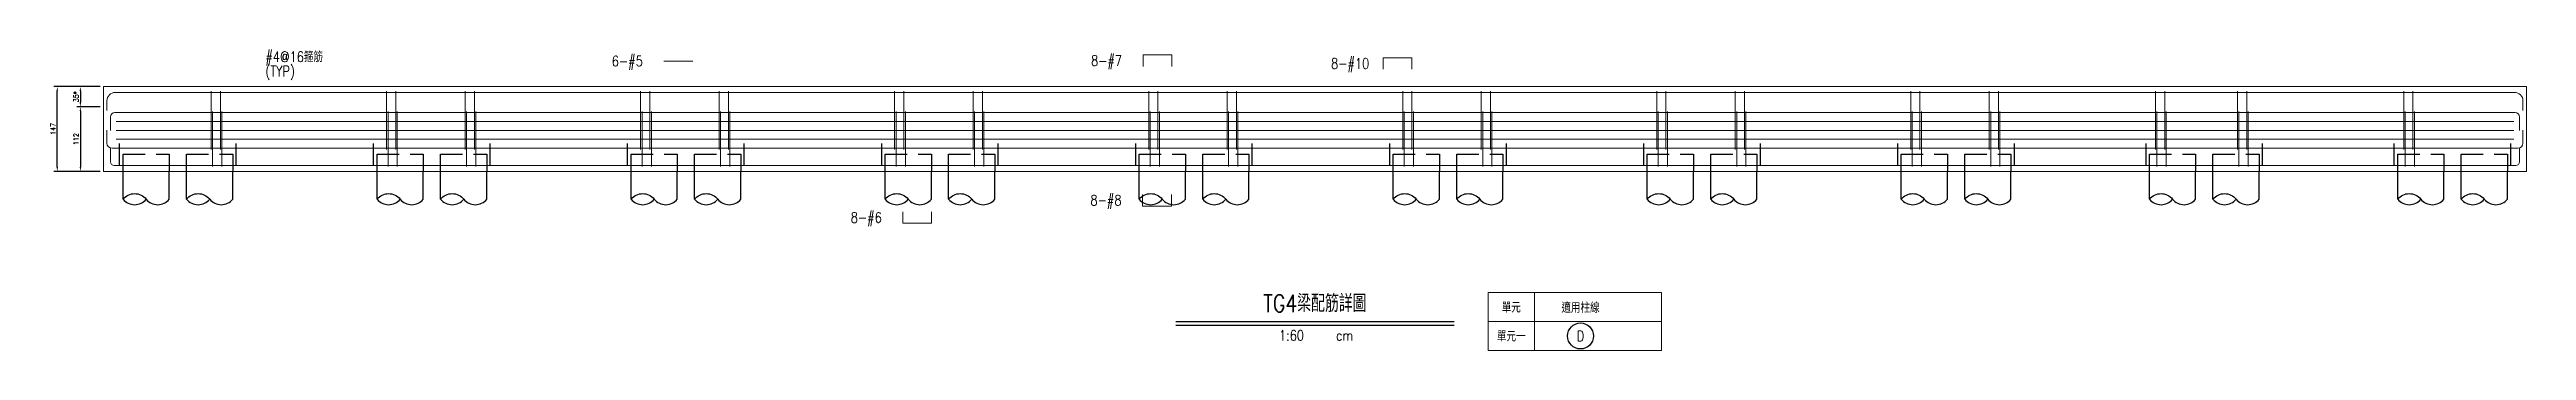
# Model space of a CAD drawing. Extents: x -4754 to 4976, y -19960 to 3841.
# Drawn here: x -359 to 3932, y -2901 to -2381 of the extents above; entities that cross this region are included whole.
import ezdxf
from ezdxf.enums import TextEntityAlignment as Align

# ---------------------------------------------------------------- set-up
doc = ezdxf.new("R2010")
doc.units = 0
doc.header["$LTSCALE"] = 3
doc.linetypes.add('DASHED', pattern=[19.05, 12.7, -6.35])
doc.layers.get('0').update_dxf_attribs({"linetype": 'CONTINUOUS'})
doc.layers.add('HB_0', color=7, linetype='CONTINUOUS', transparency=0.5)
for name, color, linetype in [('HB_DIM', 1, 'CONTINUOUS'), ('HB_SYMBOLS', 7, 'CONTINUOUS'), ('HB_TXT_CTEXT', 2, 'CONTINUOUS'), ('鋼筋', 3, 'CONTINUOUS')]:
    doc.layers.add(name, color=color, linetype=linetype)
doc.styles.get("Standard").update_dxf_attribs({"font": 'ROMANS.shx', "width": 0.8, "bigfont": 'chineset.shx'})
doc.dimstyles.new('30', dxfattribs={"dimscale": 3, "dimtxt": 3, "dimasz": 2.5, "dimexe": 2, "dimexo": 2, "dimgap": 1, "dimtad": 1, "dimdsep": 46, "dimtxsty": 'Standard', "dimcen": 0, "dimclrd": 256, "dimclre": 256, "dimclrt": 2, "dimadec": 0, "dimazin": 0, "dimtfac": 1, "dimtix": 1, "dimtmove": 2, "dimatfit": 3, "dimfxl": 1, "dimtolj": 1, "dimtzin": 0, "dimarcsym": 0})

msp = doc.modelspace()

# ---------------------------------------------------------------- texts
at = {"layer": 'HB_TXT_CTEXT', "linetype": 'Continuous', "width": 0.8}
for s, p in [('#4@16箍筋', (15.033, -2393.148, 35.225)), (' 6-#5', (605.173, -2400.649, 50)), (' 8-#7', (1435.327, -2399.802, -50)), (' 8-#10', (1851.073, -2404.802, -38)), ('(TYP)', (15.033, -2418.148, 35.225)), (' 8-#6', (1019.147, -2671.496, -50)), (' 8-#8', (1434.351, -2641.496, -50))]:
    msp.add_text(s, height=18, dxfattribs=at).set_placement(p, align=Align.MIDDLE_LEFT)
for s, p in [('單元', (2173.073, -2826.496)), ('適用柱線', (2293.073, -2826.496)), ('單元一', (2173.073, -2876.496))]:
    msp.add_text(s, height=18, dxfattribs=at).set_placement(p, align=Align.MIDDLE)

# ---------------------------------------------------------------- blocks, each defined once
blk = doc.blocks.new('pile_racked_Longitude')
at = {"color": 252, "linetype": 'DASHED'}
for p, q in [((-101, 10), (-101, 50)), ((101, 10), (101, 50))]:
    blk.add_line(p, q, dxfattribs=at)
at = {"linetype": 'Continuous'}
for p, q in [((15, -48.1), (15, 0)), ((95, -48.1), (95, 0)), ((-95, -48.1), (-95, 0)), ((-15, -48.1), (-15, 0))]:
    blk.add_line(p, q, dxfattribs=at)
at = {"color": 252, "linetype": 'DASHED'}
for points in [[(-95, 0), (-95, 30), (-15, 30), (-15, 0)], [(15, 0), (15, 30), (95, 30), (95, 0)]]:
    blk.add_lwpolyline(points, dxfattribs=at)
at = {"linetype": 'Continuous'}
for points in [[(-95, -48.1, -0.48), (-55, -48.1, 0.48), (-15, -48.1, 0.48)], [(15, -48.1, -0.48), (55, -48.1, 0.48), (95, -48.1, 0.48)], [(-95, -48.1, 0.48), (-55, -48.1, 0.48)], [(15, -48.1, 0.48), (55, -48.1, 0.48)]]:
    blk.add_lwpolyline(points, format="xyb", dxfattribs=at)
blk = doc.blocks.new('*D131')
at = {"layer": 'HB_DIM', "linetype": 'Continuous', "lineweight": -2}
for p, q in [((-271.4, -2444.8), (-311.4, -2444.8)), ((-271.4, -2479.8), (-311.4, -2479.8)), ((-305.4, -2452.3), (-305.4, -2472.3))]:
    blk.add_line(p, q, dxfattribs=at)
at = {"layer": 'HB_DIM'}
for points in [[(-304.2, -2452.3), (-306.7, -2452.3), (-305.4, -2444.8)], [(-306.7, -2472.3), (-304.2, -2472.3), (-305.4, -2479.8)]]:
    blk.add_solid(points, dxfattribs=at)
at = {"layer": 'HB_DIM', "color": 2, "linetype": 'Continuous', "insert": (-312.9, -2462.3), "char_height": 9, "attachment_point": 5, "rotation": 90}
blk.add_mtext('\\A1;35*', dxfattribs=at)
blk = doc.blocks.new('*D132')
at = {"layer": 'HB_DIM', "linetype": 'Continuous', "lineweight": -2}
for p, q in [((-271.4, -2479.8), (-311.4, -2479.8)), ((-305.4, -2487.3), (-305.4, -2584)), ((-271.4, -2591.5), (-311.4, -2591.5))]:
    blk.add_line(p, q, dxfattribs=at)
at = {"layer": 'HB_DIM'}
for points in [[(-304.2, -2487.3), (-306.7, -2487.3), (-305.4, -2479.8)], [(-306.7, -2584), (-304.2, -2584), (-305.4, -2591.5)]]:
    blk.add_solid(points, dxfattribs=at)
at = {"layer": 'HB_DIM', "color": 2, "linetype": 'Continuous', "insert": (-312.9, -2535.6), "char_height": 9, "attachment_point": 5, "rotation": 90}
blk.add_mtext('\\A1;112', dxfattribs=at)
blk = doc.blocks.new('*D164')
at = {"layer": 'HB_DIM', "linetype": 'Continuous', "lineweight": -2}
for p, q in [((-281.4, -2444.8), (-351.4, -2444.8)), ((-345.4, -2584), (-345.4, -2452.3)), ((-281.4, -2591.5), (-351.4, -2591.5))]:
    blk.add_line(p, q, dxfattribs=at)
at = {"layer": 'HB_DIM'}
for points in [[(-344.2, -2452.3), (-346.7, -2452.3), (-345.4, -2444.8)], [(-346.7, -2584), (-344.2, -2584), (-345.4, -2591.5)]]:
    blk.add_solid(points, dxfattribs=at)
at = {"layer": 'HB_DIM', "color": 2, "linetype": 'Continuous', "insert": (-352.9, -2518.1), "char_height": 9, "attachment_point": 5, "rotation": 90}
blk.add_mtext('\\A1;147', dxfattribs=at)
blk = doc.blocks.new('title_beam')
at = {"color": 3, "linetype": 'Continuous'}
blk.add_line((-241.2, 0), (241.2, 0), dxfattribs=at)
at = {"color": 1, "linetype": 'Continuous'}
blk.add_line((-241.2, -6), (241.2, -6), dxfattribs=at)
at = {"color": 3, "linetype": 'Continuous', "width": 0.8}
blk.add_attdef('TITLE', text='', height=30, dxfattribs=at).set_placement((0, 33), align=Align.MIDDLE)
at = {"linetype": 'Continuous', "width": 0.8}
blk.add_attdef('SCALE', text='', height=18, dxfattribs=at).set_placement((-40.6, -24), align=Align.MIDDLE)
blk.add_attdef('CM', (36.5, -33), '', height=18, dxfattribs=at)
blk = doc.blocks.new('line_tag')
at = {"layer": 'HB_SYMBOLS', "color": 4, "linetype": 'Continuous'}
blk.add_circle((0, 0), 22.5, dxfattribs=at)
at = {"color": 4, "linetype": 'Continuous', "width": 0.8}
blk.add_attdef('A', text='', height=18, dxfattribs=at).set_placement((0, 0), align=Align.MIDDLE)

# ---------------------------------------------------------------- dimensions: what is measured, and where the dimension line sits
at = {"layer": 'HB_DIM', "linetype": 'Continuous'}
for base, p1, p2, picture, middle in [((-345.427, -2444.802), (-275.427, -2591.496), (-275.427, -2444.802), '*D164', (-352.927, -2518.149)), ((-305.427, -2591.496), (-265.427, -2479.802), (-265.427, -2591.496), '*D132', (-312.927, -2535.649))]:
    dim = msp.add_linear_dim(base=base, p1=p1, p2=p2, angle=90, dimstyle='30', override={"dimtad": 4, "dimdec": 0, "dimpost": '<>'}, dxfattribs=at)
    dim.commit()
    dim.dimension.update_dxf_attribs({"geometry": picture, "text_midpoint": middle})
dim = msp.add_linear_dim(base=(-305.427, -2479.802), p1=(-265.427, -2444.802), p2=(-265.427, -2479.802), angle=90, text='<>*', dimstyle='30', override={"dimtad": 4, "dimdec": 0, "dimpost": '<>'}, dxfattribs=at)
dim.commit()
dim.dimension.update_dxf_attribs({"geometry": '*D131', "text_midpoint": (-312.927, -2462.302)})

# ---------------------------------------------------------------- linework, layer by layer
at = {"layer": 'HB_0', "lineweight": 5}
msp.add_lwpolyline([(-265.427, -2591.496), (-265.427, -2444.802), (3931.573, -2444.802), (3931.573, -2591.496), (-265.427, -2591.496)], dxfattribs=at)
at = {"layer": 'HB_DIM', "color": 1, "linetype": 'Continuous'}
for points in [[(-62.967, -2453.148, 0, 1.25, 0), (-52.967, -2443.148, 0, 0, 0), (-2.967, -2393.148, 0, 0, 0), (15.033, -2393.148, 0, 0, 0)], [(-60.427, -2488.648, 0, 1.25, 0), (-52.734, -2475.863, 0, 0, 0), (-2.967, -2393.148, 0, 0, 0), (15.033, -2393.148, 0, 0, 0)], [(587.173, -2520.649, 0, 1.25, 0), (587.173, -2505.649, 0, 0, 0), (587.173, -2400.649, 0, 0, 0), (605.173, -2400.649, 0, 0, 0)], [(587.173, -2536.073, 0, 1.25, 0), (587.173, -2521.073, 0, 0, 0), (587.173, -2400.649, 0, 0, 0), (605.173, -2400.649, 0, 0, 0)], [(587.173, -2505.225, 0, 1.25, 0), (587.173, -2490.225, 0, 0, 0), (587.173, -2400.649, 0, 0, 0), (605.173, -2400.649, 0, 0, 0)], [(1417.327, -2489.802, 0, 1.25, 0), (1417.327, -2474.802, 0, 0, 0), (1417.327, -2399.802, 0, 0, 0), (1435.327, -2399.802, 0, 0, 0)], [(1833.073, -2454.802, 0, 1.25, 0), (1833.073, -2439.802, 0, 0, 0), (1833.073, -2404.802, 0, 0, 0), (1851.073, -2404.802, 0, 0, 0)], [(1416.351, -2551.496, 0, 1.25, 0), (1416.351, -2566.496, 0, 0, 0), (1416.351, -2641.496, 0, 0, 0), (1434.351, -2641.496, 0, 0, 0)], [(1001.147, -2581.496, 0, 1.25, 0), (1001.147, -2596.496, 0, 0, 0), (1001.147, -2671.496, 0, 0, 0), (1019.147, -2671.496, 0, 0, 0)]]:
    msp.add_lwpolyline(points, format="xyseb", dxfattribs=at)
at = {"layer": 'HB_TXT_CTEXT', "lineweight": 5}
msp.add_line((705.173, -2400.649, 50), (755.173, -2400.649, 50), dxfattribs=at)
at = {"layer": 'HB_TXT_CTEXT', "color": 4, "lineweight": 5, "true_color": 0x00ffff}
for p, q in [((2213.073, -2801.496), (2213.073, -2901.496)), ((2133.073, -2851.496), (2433.073, -2851.496))]:
    msp.add_line(p, q, dxfattribs=at)
msp.add_lwpolyline([(2133.073, -2801.496), (2133.073, -2901.496), (2433.073, -2901.496), (2433.073, -2801.496), (2133.073, -2801.496)], dxfattribs=at)
at = {"layer": 'HB_TXT_CTEXT', "lineweight": 5}
for points in [[(1535.327, -2409.802, -50), (1535.327, -2389.802, -50), (1585.327, -2389.802, -50), (1585.327, -2409.802, -50)], [(1951.073, -2414.802, -38), (1951.073, -2394.802, -38), (2001.073, -2394.802, -38), (2001.073, -2414.802, -38)], [(1534.351, -2631.496, -50), (1534.351, -2651.496, -50), (1584.351, -2651.496, -50), (1584.351, -2631.496, -50)], [(1119.147, -2661.496, -50), (1119.147, -2681.496, -50), (1169.147, -2681.496, -50), (1169.147, -2661.496, -50)]]:
    msp.add_polyline3d(points, dxfattribs=at)
at = {"layer": '鋼筋', "lineweight": 5}
for p, q in [((-259.427, -2486.412, -38), (-259.427, -2469.292, -38)), ((-259.427, -2486.412, -27.143), (-259.427, -2469.292, -27.143)), ((-259.427, -2486.412, -16.286), (-259.427, -2469.292, -16.286)), ((-259.427, -2486.412, -5.429), (-259.427, -2469.292, -5.429)), ((-259.427, -2486.412, 5.429), (-259.427, -2469.292, 5.429)), ((-259.427, -2486.412, 16.286), (-259.427, -2469.292, 16.286)), ((-259.427, -2486.412, 27.143), (-259.427, -2469.292, 27.143)), ((-259.427, -2486.412, 38), (-259.427, -2469.292, 38)), ((-244.937, -2454.802, -38), (3911.083, -2454.802, -38)), ((-244.937, -2454.802, -27.143), (3911.083, -2454.802, -27.143)), ((-244.937, -2454.802, -16.286), (3911.083, -2454.802, -16.286)), ((-244.937, -2454.802, -5.429), (3911.083, -2454.802, -5.429)), ((-244.937, -2454.802, 5.429), (3911.083, -2454.802, 5.429)), ((-244.937, -2454.802, 16.286), (3911.083, -2454.802, 16.286)), ((-244.937, -2454.802, 27.143), (3911.083, -2454.802, 27.143)), ((-244.937, -2454.802, 38), (3911.083, -2454.802, 38)), ((-78.967, -2463.352, 33.895), (-78.967, -2455.732, 33.895)), ((-78.967, -2455.732, 40.245), (-78.967, -2550.566, 40.245)), ((-78.967, -2550.566, -40.245), (-78.967, -2455.732, -40.245)), ((-78.967, -2455.732, -33.895), (-78.967, -2463.352, -33.895)), ((-62.967, -2463.352, 33.895), (-62.967, -2455.732, 33.895)), ((-62.967, -2455.732, 40.245), (-62.967, -2550.566, 40.245)), ((-62.967, -2550.566, -40.245), (-62.967, -2455.732, -40.245)), ((-62.967, -2455.732, -33.895), (-62.967, -2463.352, -33.895)), ((225.033, -2463.352, 33.895), (225.033, -2455.732, 33.895)), ((225.033, -2455.732, 40.245), (225.033, -2550.566, 40.245)), ((225.033, -2550.566, -40.245), (225.033, -2455.732, -40.245)), ((225.033, -2455.732, -33.895), (225.033, -2463.352, -33.895)), ((241.033, -2463.352, 33.895), (241.033, -2455.732, 33.895)), ((241.033, -2455.732, 40.245), (241.033, -2550.566, 40.245)), ((241.033, -2550.566, -40.245), (241.033, -2455.732, -40.245)), ((241.033, -2455.732, -33.895), (241.033, -2463.352, -33.895)), ((361.033, -2463.352, 33.895), (361.033, -2455.732, 33.895)), ((361.033, -2455.732, 40.245), (361.033, -2550.566, 40.245)), ((361.033, -2550.566, -40.245), (361.033, -2455.732, -40.245)), ((361.033, -2455.732, -33.895), (361.033, -2463.352, -33.895)), ((377.033, -2463.352, 33.895), (377.033, -2455.732, 33.895)), ((377.033, -2455.732, 40.245), (377.033, -2550.566, 40.245)), ((377.033, -2550.566, -40.245), (377.033, -2455.732, -40.245)), ((377.033, -2455.732, -33.895), (377.033, -2463.352, -33.895)), ((665.033, -2463.352, 33.895), (665.033, -2455.732, 33.895)), ((665.033, -2455.732, 40.245), (665.033, -2550.566, 40.245)), ((665.033, -2550.566, -40.245), (665.033, -2455.732, -40.245)), ((665.033, -2455.732, -33.895), (665.033, -2463.352, -33.895)), ((681.033, -2463.352, 33.895), (681.033, -2455.732, 33.895)), ((681.033, -2455.732, 40.245), (681.033, -2550.566, 40.245)), ((681.033, -2550.566, -40.245), (681.033, -2455.732, -40.245)), ((681.033, -2455.732, -33.895), (681.033, -2463.352, -33.895)), ((801.033, -2463.352, 33.895), (801.033, -2455.732, 33.895)), ((801.033, -2455.732, 40.245), (801.033, -2550.566, 40.245)), ((801.033, -2550.566, -40.245), (801.033, -2455.732, -40.245)), ((801.033, -2455.732, -33.895), (801.033, -2463.352, -33.895)), ((817.033, -2463.352, 33.895), (817.033, -2455.732, 33.895)), ((817.033, -2455.732, 40.245), (817.033, -2550.566, 40.245)), ((817.033, -2550.566, -40.245), (817.033, -2455.732, -40.245)), ((817.033, -2455.732, -33.895), (817.033, -2463.352, -33.895)), ((1105.033, -2463.352, 33.895), (1105.033, -2455.732, 33.895)), ((1105.033, -2455.732, 40.245), (1105.033, -2550.566, 40.245)), ((1105.033, -2550.566, -40.245), (1105.033, -2455.732, -40.245)), ((1105.033, -2455.732, -33.895), (1105.033, -2463.352, -33.895)), ((1121.033, -2463.352, 33.895), (1121.033, -2455.732, 33.895)), ((1121.033, -2455.732, 40.245), (1121.033, -2550.566, 40.245)), ((1121.033, -2550.566, -40.245), (1121.033, -2455.732, -40.245)), ((1121.033, -2455.732, -33.895), (1121.033, -2463.352, -33.895)), ((1241.033, -2463.352, 33.895), (1241.033, -2455.732, 33.895)), ((1241.033, -2455.732, 40.245), (1241.033, -2550.566, 40.245)), ((1241.033, -2550.566, -40.245), (1241.033, -2455.732, -40.245)), ((1241.033, -2455.732, -33.895), (1241.033, -2463.352, -33.895)), ((1257.033, -2463.352, 33.895), (1257.033, -2455.732, 33.895)), ((1257.033, -2455.732, 40.245), (1257.033, -2550.566, 40.245)), ((1257.033, -2550.566, -40.245), (1257.033, -2455.732, -40.245)), ((1257.033, -2455.732, -33.895), (1257.033, -2463.352, -33.895)), ((1545.033, -2463.352, 33.895), (1545.033, -2455.732, 33.895)), ((1545.033, -2455.732, 40.245), (1545.033, -2550.566, 40.245)), ((1545.033, -2550.566, -40.245), (1545.033, -2455.732, -40.245)), ((1545.033, -2455.732, -33.895), (1545.033, -2463.352, -33.895)), ((1561.033, -2463.352, 33.895), (1561.033, -2455.732, 33.895)), ((1561.033, -2455.732, 40.245), (1561.033, -2550.566, 40.245)), ((1561.033, -2550.566, -40.245), (1561.033, -2455.732, -40.245)), ((1561.033, -2455.732, -33.895), (1561.033, -2463.352, -33.895)), ((1681.033, -2463.352, 33.895), (1681.033, -2455.732, 33.895)), ((1681.033, -2455.732, 40.245), (1681.033, -2550.566, 40.245)), ((1681.033, -2550.566, -40.245), (1681.033, -2455.732, -40.245)), ((1681.033, -2455.732, -33.895), (1681.033, -2463.352, -33.895)), ((1697.033, -2463.352, 33.895), (1697.033, -2455.732, 33.895)), ((1697.033, -2455.732, 40.245), (1697.033, -2550.566, 40.245)), ((1697.033, -2550.566, -40.245), (1697.033, -2455.732, -40.245)), ((1697.033, -2455.732, -33.895), (1697.033, -2463.352, -33.895)), ((1985.033, -2463.352, 33.895), (1985.033, -2455.732, 33.895)), ((1985.033, -2455.732, 40.245), (1985.033, -2550.566, 40.245)), ((1985.033, -2550.566, -40.245), (1985.033, -2455.732, -40.245)), ((1985.033, -2455.732, -33.895), (1985.033, -2463.352, -33.895)), ((2001.033, -2463.352, 33.895), (2001.033, -2455.732, 33.895)), ((2001.033, -2455.732, 40.245), (2001.033, -2550.566, 40.245)), ((2001.033, -2550.566, -40.245), (2001.033, -2455.732, -40.245)), ((2001.033, -2455.732, -33.895), (2001.033, -2463.352, -33.895)), ((2121.033, -2463.352, 33.895), (2121.033, -2455.732, 33.895)), ((2121.033, -2455.732, 40.245), (2121.033, -2550.566, 40.245)), ((2121.033, -2550.566, -40.245), (2121.033, -2455.732, -40.245)), ((2121.033, -2455.732, -33.895), (2121.033, -2463.352, -33.895)), ((2137.033, -2463.352, 33.895), (2137.033, -2455.732, 33.895)), ((2137.033, -2455.732, 40.245), (2137.033, -2550.566, 40.245)), ((2137.033, -2550.566, -40.245), (2137.033, -2455.732, -40.245)), ((2137.033, -2455.732, -33.895), (2137.033, -2463.352, -33.895)), ((2425.033, -2463.352, 33.895), (2425.033, -2455.732, 33.895)), ((2425.033, -2455.732, 40.245), (2425.033, -2550.566, 40.245)), ((2425.033, -2550.566, -40.245), (2425.033, -2455.732, -40.245)), ((2425.033, -2455.732, -33.895), (2425.033, -2463.352, -33.895)), ((2441.033, -2463.352, 33.895), (2441.033, -2455.732, 33.895)), ((2441.033, -2455.732, 40.245), (2441.033, -2550.566, 40.245)), ((2441.033, -2550.566, -40.245), (2441.033, -2455.732, -40.245)), ((2441.033, -2455.732, -33.895), (2441.033, -2463.352, -33.895)), ((2561.033, -2463.352, 33.895), (2561.033, -2455.732, 33.895)), ((2561.033, -2455.732, 40.245), (2561.033, -2550.566, 40.245)), ((2561.033, -2550.566, -40.245), (2561.033, -2455.732, -40.245)), ((2561.033, -2455.732, -33.895), (2561.033, -2463.352, -33.895)), ((2577.033, -2463.352, 33.895), (2577.033, -2455.732, 33.895)), ((2577.033, -2455.732, 40.245), (2577.033, -2550.566, 40.245)), ((2577.033, -2550.566, -40.245), (2577.033, -2455.732, -40.245)), ((2577.033, -2455.732, -33.895), (2577.033, -2463.352, -33.895)), ((2865.033, -2463.352, 33.895), (2865.033, -2455.732, 33.895)), ((2865.033, -2455.732, 40.245), (2865.033, -2550.566, 40.245)), ((2865.033, -2550.566, -40.245), (2865.033, -2455.732, -40.245)), ((2865.033, -2455.732, -33.895), (2865.033, -2463.352, -33.895)), ((2881.033, -2463.352, 33.895), (2881.033, -2455.732, 33.895)), ((2881.033, -2455.732, 40.245), (2881.033, -2550.566, 40.245)), ((2881.033, -2550.566, -40.245), (2881.033, -2455.732, -40.245)), ((2881.033, -2455.732, -33.895), (2881.033, -2463.352, -33.895)), ((3001.033, -2463.352, 33.895), (3001.033, -2455.732, 33.895)), ((3001.033, -2455.732, 40.245), (3001.033, -2550.566, 40.245)), ((3001.033, -2550.566, -40.245), (3001.033, -2455.732, -40.245)), ((3001.033, -2455.732, -33.895), (3001.033, -2463.352, -33.895)), ((3017.033, -2463.352, 33.895), (3017.033, -2455.732, 33.895)), ((3017.033, -2455.732, 40.245), (3017.033, -2550.566, 40.245)), ((3017.033, -2550.566, -40.245), (3017.033, -2455.732, -40.245)), ((3017.033, -2455.732, -33.895), (3017.033, -2463.352, -33.895)), ((3289.033, -2463.352, 33.895), (3289.033, -2455.732, 33.895)), ((3289.033, -2455.732, 40.245), (3289.033, -2550.566, 40.245)), ((3289.033, -2550.566, -40.245), (3289.033, -2455.732, -40.245)), ((3289.033, -2455.732, -33.895), (3289.033, -2463.352, -33.895)), ((3305.033, -2463.352, 33.895), (3305.033, -2455.732, 33.895)), ((3305.033, -2455.732, 40.245), (3305.033, -2550.566, 40.245)), ((3305.033, -2550.566, -40.245), (3305.033, -2455.732, -40.245)), ((3305.033, -2455.732, -33.895), (3305.033, -2463.352, -33.895)), ((3431.033, -2463.352, 33.895), (3431.033, -2455.732, 33.895)), ((3431.033, -2455.732, 40.245), (3431.033, -2550.566, 40.245)), ((3431.033, -2550.566, -40.245), (3431.033, -2455.732, -40.245)), ((3431.033, -2455.732, -33.895), (3431.033, -2463.352, -33.895)), ((3447.033, -2463.352, 33.895), (3447.033, -2455.732, 33.895)), ((3447.033, -2455.732, 40.245), (3447.033, -2550.566, 40.245)), ((3447.033, -2550.566, -40.245), (3447.033, -2455.732, -40.245)), ((3447.033, -2455.732, -33.895), (3447.033, -2463.352, -33.895)), ((3719.033, -2463.352, 33.895), (3719.033, -2455.732, 33.895)), ((3719.033, -2455.732, 40.245), (3719.033, -2550.566, 40.245)), ((3719.033, -2550.566, -40.245), (3719.033, -2455.732, -40.245)), ((3719.033, -2455.732, -33.895), (3719.033, -2463.352, -33.895)), ((3735.033, -2463.352, 33.895), (3735.033, -2455.732, 33.895)), ((3735.033, -2455.732, 40.245), (3735.033, -2550.566, 40.245)), ((3735.033, -2550.566, -40.245), (3735.033, -2455.732, -40.245)), ((3735.033, -2455.732, -33.895), (3735.033, -2463.352, -33.895)), ((3925.573, -2469.292, -38), (3925.573, -2486.412, -38)), ((3925.573, -2469.292, -27.143), (3925.573, -2486.412, -27.143)), ((3925.573, -2469.292, -16.286), (3925.573, -2486.412, -16.286)), ((3925.573, -2469.292, -5.429), (3925.573, -2486.412, -5.429)), ((3925.573, -2469.292, 5.429), (3925.573, -2486.412, 5.429)), ((3925.573, -2469.292, 16.286), (3925.573, -2486.412, 16.286)), ((3925.573, -2469.292, 27.143), (3925.573, -2486.412, 27.143)), ((3925.573, -2469.292, 38), (3925.573, -2486.412, 38)), ((-259.427, -2520.226, -50), (-259.427, -2542.606, -50)), ((-259.427, -2520.226, -35.714), (-259.427, -2542.606, -35.714)), ((-259.427, -2520.226, -21.429), (-259.427, -2542.606, -21.429)), ((-259.427, -2520.226, -7.143), (-259.427, -2542.606, -7.143)), ((-259.427, -2520.226, 7.143), (-259.427, -2542.606, 7.143)), ((-259.427, -2520.226, 21.429), (-259.427, -2542.606, 21.429)), ((-259.427, -2520.226, 35.714), (-259.427, -2542.606, 35.714)), ((-259.427, -2520.226, 50), (-259.427, -2542.606, 50)), ((-253.427, -2520.912, -50), (-253.427, -2497.572, -50)), ((-253.427, -2520.912, -35.714), (-253.427, -2497.572, -35.714)), ((-253.427, -2520.912, -21.429), (-253.427, -2497.572, -21.429)), ((-253.427, -2520.912, -7.143), (-253.427, -2497.572, -7.143)), ((-253.427, -2520.912, 7.143), (-253.427, -2497.572, 7.143)), ((-253.427, -2520.912, 21.429), (-253.427, -2497.572, 21.429)), ((-253.427, -2520.912, 35.714), (-253.427, -2497.572, 35.714)), ((-253.427, -2520.912, 50), (-253.427, -2497.572, 50)), ((-245.657, -2489.802, -50), (3911.803, -2489.802, -50)), ((-245.657, -2489.802, -35.714), (3911.803, -2489.802, -35.714)), ((-245.657, -2489.802, -21.429), (3911.803, -2489.802, -21.429)), ((-245.657, -2489.802, -7.143), (3911.803, -2489.802, -7.143)), ((-245.657, -2489.802, 7.143), (3911.803, -2489.802, 7.143)), ((-245.657, -2489.802, 21.429), (3911.803, -2489.802, 21.429)), ((-245.657, -2489.802, 35.714), (3911.803, -2489.802, 35.714)), ((-245.657, -2489.802, 50), (3911.803, -2489.802, 50)), ((-243.427, -2505.225, -50), (3909.573, -2505.225, -50)), ((-243.427, -2505.225, 50), (3909.573, -2505.225, 50)), ((-243.427, -2520.649, -50), (3909.573, -2520.649, -50)), ((-243.427, -2520.649, 50), (3909.573, -2520.649, 50)), ((-76.427, -2498.852, 45.395), (-76.427, -2491.232, 45.395)), ((-76.427, -2491.232, 51.745), (-76.427, -2580.066, 51.745)), ((-76.427, -2580.066, -51.745), (-76.427, -2491.232, -51.745)), ((-76.427, -2491.232, -45.395), (-76.427, -2498.852, -45.395)), ((-60.427, -2498.852, 45.395), (-60.427, -2491.232, 45.395)), ((-60.427, -2491.232, 51.745), (-60.427, -2580.066, 51.745)), ((-60.427, -2580.066, -51.745), (-60.427, -2491.232, -51.745)), ((-60.427, -2491.232, -45.395), (-60.427, -2498.852, -45.395)), ((227.573, -2498.852, 45.395), (227.573, -2491.232, 45.395)), ((227.573, -2491.232, 51.745), (227.573, -2580.066, 51.745)), ((227.573, -2580.066, -51.745), (227.573, -2491.232, -51.745)), ((227.573, -2491.232, -45.395), (227.573, -2498.852, -45.395)), ((243.573, -2498.852, 45.395), (243.573, -2491.232, 45.395)), ((243.573, -2491.232, 51.745), (243.573, -2580.066, 51.745)), ((243.573, -2580.066, -51.745), (243.573, -2491.232, -51.745)), ((243.573, -2491.232, -45.395), (243.573, -2498.852, -45.395)), ((363.573, -2498.852, 45.395), (363.573, -2491.232, 45.395)), ((363.573, -2491.232, 51.745), (363.573, -2580.066, 51.745)), ((363.573, -2580.066, -51.745), (363.573, -2491.232, -51.745)), ((363.573, -2491.232, -45.395), (363.573, -2498.852, -45.395)), ((379.573, -2498.852, 45.395), (379.573, -2491.232, 45.395)), ((379.573, -2491.232, 51.745), (379.573, -2580.066, 51.745)), ((379.573, -2580.066, -51.745), (379.573, -2491.232, -51.745)), ((379.573, -2491.232, -45.395), (379.573, -2498.852, -45.395)), ((667.573, -2498.852, 45.395), (667.573, -2491.232, 45.395)), ((667.573, -2491.232, 51.745), (667.573, -2580.066, 51.745)), ((667.573, -2580.066, -51.745), (667.573, -2491.232, -51.745)), ((667.573, -2491.232, -45.395), (667.573, -2498.852, -45.395)), ((683.573, -2498.852, 45.395), (683.573, -2491.232, 45.395)), ((683.573, -2491.232, 51.745), (683.573, -2580.066, 51.745)), ((683.573, -2580.066, -51.745), (683.573, -2491.232, -51.745)), ((683.573, -2491.232, -45.395), (683.573, -2498.852, -45.395)), ((803.573, -2498.852, 45.395), (803.573, -2491.232, 45.395)), ((803.573, -2491.232, 51.745), (803.573, -2580.066, 51.745)), ((803.573, -2580.066, -51.745), (803.573, -2491.232, -51.745)), ((803.573, -2491.232, -45.395), (803.573, -2498.852, -45.395)), ((819.573, -2498.852, 45.395), (819.573, -2491.232, 45.395)), ((819.573, -2491.232, 51.745), (819.573, -2580.066, 51.745)), ((819.573, -2580.066, -51.745), (819.573, -2491.232, -51.745)), ((819.573, -2491.232, -45.395), (819.573, -2498.852, -45.395)), ((1107.573, -2498.852, 45.395), (1107.573, -2491.232, 45.395)), ((1107.573, -2491.232, 51.745), (1107.573, -2580.066, 51.745)), ((1107.573, -2580.066, -51.745), (1107.573, -2491.232, -51.745)), ((1107.573, -2491.232, -45.395), (1107.573, -2498.852, -45.395)), ((1123.573, -2498.852, 45.395), (1123.573, -2491.232, 45.395)), ((1123.573, -2491.232, 51.745), (1123.573, -2580.066, 51.745)), ((1123.573, -2580.066, -51.745), (1123.573, -2491.232, -51.745)), ((1123.573, -2491.232, -45.395), (1123.573, -2498.852, -45.395)), ((1243.573, -2498.852, 45.395), (1243.573, -2491.232, 45.395)), ((1243.573, -2491.232, 51.745), (1243.573, -2580.066, 51.745)), ((1243.573, -2580.066, -51.745), (1243.573, -2491.232, -51.745)), ((1243.573, -2491.232, -45.395), (1243.573, -2498.852, -45.395)), ((1259.573, -2498.852, 45.395), (1259.573, -2491.232, 45.395)), ((1259.573, -2491.232, 51.745), (1259.573, -2580.066, 51.745)), ((1259.573, -2580.066, -51.745), (1259.573, -2491.232, -51.745)), ((1259.573, -2491.232, -45.395), (1259.573, -2498.852, -45.395)), ((1547.573, -2498.852, 45.395), (1547.573, -2491.232, 45.395)), ((1547.573, -2491.232, 51.745), (1547.573, -2580.066, 51.745)), ((1547.573, -2580.066, -51.745), (1547.573, -2491.232, -51.745)), ((1547.573, -2491.232, -45.395), (1547.573, -2498.852, -45.395)), ((1563.573, -2498.852, 45.395), (1563.573, -2491.232, 45.395)), ((1563.573, -2491.232, 51.745), (1563.573, -2580.066, 51.745)), ((1563.573, -2580.066, -51.745), (1563.573, -2491.232, -51.745)), ((1563.573, -2491.232, -45.395), (1563.573, -2498.852, -45.395)), ((1683.573, -2498.852, 45.395), (1683.573, -2491.232, 45.395)), ((1683.573, -2491.232, 51.745), (1683.573, -2580.066, 51.745)), ((1683.573, -2580.066, -51.745), (1683.573, -2491.232, -51.745)), ((1683.573, -2491.232, -45.395), (1683.573, -2498.852, -45.395)), ((1699.573, -2498.852, 45.395), (1699.573, -2491.232, 45.395)), ((1699.573, -2491.232, 51.745), (1699.573, -2580.066, 51.745)), ((1699.573, -2580.066, -51.745), (1699.573, -2491.232, -51.745)), ((1699.573, -2491.232, -45.395), (1699.573, -2498.852, -45.395)), ((1987.573, -2498.852, 45.395), (1987.573, -2491.232, 45.395)), ((1987.573, -2491.232, 51.745), (1987.573, -2580.066, 51.745)), ((1987.573, -2580.066, -51.745), (1987.573, -2491.232, -51.745)), ((1987.573, -2491.232, -45.395), (1987.573, -2498.852, -45.395)), ((2003.573, -2498.852, 45.395), (2003.573, -2491.232, 45.395)), ((2003.573, -2491.232, 51.745), (2003.573, -2580.066, 51.745)), ((2003.573, -2580.066, -51.745), (2003.573, -2491.232, -51.745)), ((2003.573, -2491.232, -45.395), (2003.573, -2498.852, -45.395)), ((2123.573, -2498.852, 45.395), (2123.573, -2491.232, 45.395)), ((2123.573, -2491.232, 51.745), (2123.573, -2580.066, 51.745)), ((2123.573, -2580.066, -51.745), (2123.573, -2491.232, -51.745)), ((2123.573, -2491.232, -45.395), (2123.573, -2498.852, -45.395)), ((2139.573, -2498.852, 45.395), (2139.573, -2491.232, 45.395)), ((2139.573, -2491.232, 51.745), (2139.573, -2580.066, 51.745)), ((2139.573, -2580.066, -51.745), (2139.573, -2491.232, -51.745)), ((2139.573, -2491.232, -45.395), (2139.573, -2498.852, -45.395)), ((2427.573, -2498.852, 45.395), (2427.573, -2491.232, 45.395)), ((2427.573, -2491.232, 51.745), (2427.573, -2580.066, 51.745)), ((2427.573, -2580.066, -51.745), (2427.573, -2491.232, -51.745)), ((2427.573, -2491.232, -45.395), (2427.573, -2498.852, -45.395)), ((2443.573, -2498.852, 45.395), (2443.573, -2491.232, 45.395)), ((2443.573, -2491.232, 51.745), (2443.573, -2580.066, 51.745)), ((2443.573, -2580.066, -51.745), (2443.573, -2491.232, -51.745)), ((2443.573, -2491.232, -45.395), (2443.573, -2498.852, -45.395)), ((2563.573, -2498.852, 45.395), (2563.573, -2491.232, 45.395)), ((2563.573, -2491.232, 51.745), (2563.573, -2580.066, 51.745)), ((2563.573, -2580.066, -51.745), (2563.573, -2491.232, -51.745)), ((2563.573, -2491.232, -45.395), (2563.573, -2498.852, -45.395)), ((2579.573, -2498.852, 45.395), (2579.573, -2491.232, 45.395)), ((2579.573, -2491.232, 51.745), (2579.573, -2580.066, 51.745)), ((2579.573, -2580.066, -51.745), (2579.573, -2491.232, -51.745)), ((2579.573, -2491.232, -45.395), (2579.573, -2498.852, -45.395)), ((2867.573, -2498.852, 45.395), (2867.573, -2491.232, 45.395)), ((2867.573, -2491.232, 51.745), (2867.573, -2580.066, 51.745)), ((2867.573, -2580.066, -51.745), (2867.573, -2491.232, -51.745)), ((2867.573, -2491.232, -45.395), (2867.573, -2498.852, -45.395)), ((2883.573, -2498.852, 45.395), (2883.573, -2491.232, 45.395)), ((2883.573, -2491.232, 51.745), (2883.573, -2580.066, 51.745)), ((2883.573, -2580.066, -51.745), (2883.573, -2491.232, -51.745)), ((2883.573, -2491.232, -45.395), (2883.573, -2498.852, -45.395)), ((3003.573, -2498.852, 45.395), (3003.573, -2491.232, 45.395)), ((3003.573, -2491.232, 51.745), (3003.573, -2580.066, 51.745)), ((3003.573, -2580.066, -51.745), (3003.573, -2491.232, -51.745)), ((3003.573, -2491.232, -45.395), (3003.573, -2498.852, -45.395)), ((3019.573, -2498.852, 45.395), (3019.573, -2491.232, 45.395)), ((3019.573, -2491.232, 51.745), (3019.573, -2580.066, 51.745)), ((3019.573, -2580.066, -51.745), (3019.573, -2491.232, -51.745)), ((3019.573, -2491.232, -45.395), (3019.573, -2498.852, -45.395)), ((3291.573, -2498.852, 45.395), (3291.573, -2491.232, 45.395)), ((3291.573, -2491.232, 51.745), (3291.573, -2580.066, 51.745)), ((3291.573, -2580.066, -51.745), (3291.573, -2491.232, -51.745)), ((3291.573, -2491.232, -45.395), (3291.573, -2498.852, -45.395)), ((3307.573, -2498.852, 45.395), (3307.573, -2491.232, 45.395)), ((3307.573, -2491.232, 51.745), (3307.573, -2580.066, 51.745)), ((3307.573, -2580.066, -51.745), (3307.573, -2491.232, -51.745)), ((3307.573, -2491.232, -45.395), (3307.573, -2498.852, -45.395)), ((3433.573, -2498.852, 45.395), (3433.573, -2491.232, 45.395)), ((3433.573, -2491.232, 51.745), (3433.573, -2580.066, 51.745)), ((3433.573, -2580.066, -51.745), (3433.573, -2491.232, -51.745)), ((3433.573, -2491.232, -45.395), (3433.573, -2498.852, -45.395)), ((3449.573, -2498.852, 45.395), (3449.573, -2491.232, 45.395)), ((3449.573, -2491.232, 51.745), (3449.573, -2580.066, 51.745)), ((3449.573, -2580.066, -51.745), (3449.573, -2491.232, -51.745)), ((3449.573, -2491.232, -45.395), (3449.573, -2498.852, -45.395)), ((3721.573, -2498.852, 45.395), (3721.573, -2491.232, 45.395)), ((3721.573, -2491.232, 51.745), (3721.573, -2580.066, 51.745)), ((3721.573, -2580.066, -51.745), (3721.573, -2491.232, -51.745)), ((3721.573, -2491.232, -45.395), (3721.573, -2498.852, -45.395)), ((3737.573, -2498.852, 45.395), (3737.573, -2491.232, 45.395)), ((3737.573, -2491.232, 51.745), (3737.573, -2580.066, 51.745)), ((3737.573, -2580.066, -51.745), (3737.573, -2491.232, -51.745)), ((3737.573, -2491.232, -45.395), (3737.573, -2498.852, -45.395)), ((3919.573, -2497.572, -50), (3919.573, -2520.912, -50)), ((3919.573, -2497.572, -35.714), (3919.573, -2520.912, -35.714)), ((3919.573, -2497.572, -21.429), (3919.573, -2520.912, -21.429)), ((3919.573, -2497.572, -7.143), (3919.573, -2520.912, -7.143)), ((3919.573, -2497.572, 7.143), (3919.573, -2520.912, 7.143)), ((3919.573, -2497.572, 21.429), (3919.573, -2520.912, 21.429)), ((3919.573, -2497.572, 35.714), (3919.573, -2520.912, 35.714)), ((3919.573, -2497.572, 50), (3919.573, -2520.912, 50)), ((3925.573, -2542.606, -50), (3925.573, -2520.226, -50)), ((3925.573, -2542.606, -35.714), (3925.573, -2520.226, -35.714)), ((3925.573, -2542.606, -21.429), (3925.573, -2520.226, -21.429)), ((3925.573, -2542.606, -7.143), (3925.573, -2520.226, -7.143)), ((3925.573, -2542.606, 7.143), (3925.573, -2520.226, 7.143)), ((3925.573, -2542.606, 21.429), (3925.573, -2520.226, 21.429)), ((3925.573, -2542.606, 35.714), (3925.573, -2520.226, 35.714)), ((3925.573, -2542.606, 50), (3925.573, -2520.226, 50)), ((-253.427, -2550.541, -50), (-253.427, -2574.811, -50)), ((-253.427, -2550.541, -35.714), (-253.427, -2574.811, -35.714)), ((-253.427, -2550.541, -21.429), (-253.427, -2574.811, -21.429)), ((-253.427, -2550.541, -7.143), (-253.427, -2574.811, -7.143)), ((-253.427, -2550.541, 7.143), (-253.427, -2574.811, 7.143)), ((-253.427, -2550.541, 21.429), (-253.427, -2574.811, 21.429)), ((-253.427, -2550.541, 35.714), (-253.427, -2574.811, 35.714)), ((-253.427, -2550.541, 50), (-253.427, -2574.811, 50)), ((-250.537, -2551.496, -50), (3916.683, -2551.496, -50)), ((-250.537, -2551.496, -35.714), (3916.683, -2551.496, -35.714)), ((-250.537, -2551.496, -21.429), (3916.683, -2551.496, -21.429)), ((-250.537, -2551.496, -7.143), (3916.683, -2551.496, -7.143)), ((-250.537, -2551.496, 7.143), (3916.683, -2551.496, 7.143)), ((-250.537, -2551.496, 21.429), (3916.683, -2551.496, 21.429)), ((-250.537, -2551.496, 35.714), (3916.683, -2551.496, 35.714)), ((-250.537, -2551.496, 50), (3916.683, -2551.496, 50)), ((-243.427, -2536.073, -50), (3909.573, -2536.073, -50)), ((-243.427, -2536.073, 50), (3909.573, -2536.073, 50)), ((-78.967, -2553.741, 37.07), (-78.967, -2553.741, -37.07)), ((-62.967, -2553.741, 37.07), (-62.967, -2553.741, -37.07)), ((225.033, -2553.741, 37.07), (225.033, -2553.741, -37.07)), ((241.033, -2553.741, 37.07), (241.033, -2553.741, -37.07)), ((361.033, -2553.741, 37.07), (361.033, -2553.741, -37.07)), ((377.033, -2553.741, 37.07), (377.033, -2553.741, -37.07)), ((665.033, -2553.741, 37.07), (665.033, -2553.741, -37.07)), ((681.033, -2553.741, 37.07), (681.033, -2553.741, -37.07)), ((801.033, -2553.741, 37.07), (801.033, -2553.741, -37.07)), ((817.033, -2553.741, 37.07), (817.033, -2553.741, -37.07)), ((1105.033, -2553.741, 37.07), (1105.033, -2553.741, -37.07)), ((1121.033, -2553.741, 37.07), (1121.033, -2553.741, -37.07)), ((1241.033, -2553.741, 37.07), (1241.033, -2553.741, -37.07)), ((1257.033, -2553.741, 37.07), (1257.033, -2553.741, -37.07)), ((1545.033, -2553.741, 37.07), (1545.033, -2553.741, -37.07)), ((1561.033, -2553.741, 37.07), (1561.033, -2553.741, -37.07)), ((1681.033, -2553.741, 37.07), (1681.033, -2553.741, -37.07)), ((1697.033, -2553.741, 37.07), (1697.033, -2553.741, -37.07)), ((1985.033, -2553.741, 37.07), (1985.033, -2553.741, -37.07)), ((2001.033, -2553.741, 37.07), (2001.033, -2553.741, -37.07)), ((2121.033, -2553.741, 37.07), (2121.033, -2553.741, -37.07)), ((2137.033, -2553.741, 37.07), (2137.033, -2553.741, -37.07)), ((2425.033, -2553.741, 37.07), (2425.033, -2553.741, -37.07)), ((2441.033, -2553.741, 37.07), (2441.033, -2553.741, -37.07)), ((2561.033, -2553.741, 37.07), (2561.033, -2553.741, -37.07)), ((2577.033, -2553.741, 37.07), (2577.033, -2553.741, -37.07)), ((2865.033, -2553.741, 37.07), (2865.033, -2553.741, -37.07)), ((2881.033, -2553.741, 37.07), (2881.033, -2553.741, -37.07)), ((3001.033, -2553.741, 37.07), (3001.033, -2553.741, -37.07)), ((3017.033, -2553.741, 37.07), (3017.033, -2553.741, -37.07)), ((3289.033, -2553.741, 37.07), (3289.033, -2553.741, -37.07)), ((3305.033, -2553.741, 37.07), (3305.033, -2553.741, -37.07)), ((3431.033, -2553.741, 37.07), (3431.033, -2553.741, -37.07)), ((3447.033, -2553.741, 37.07), (3447.033, -2553.741, -37.07)), ((3719.033, -2553.741, 37.07), (3719.033, -2553.741, -37.07)), ((3735.033, -2553.741, 37.07), (3735.033, -2553.741, -37.07)), ((3919.573, -2574.811, -50), (3919.573, -2550.541, -50)), ((3919.573, -2574.811, -35.714), (3919.573, -2550.541, -35.714)), ((3919.573, -2574.811, -21.429), (3919.573, -2550.541, -21.429)), ((3919.573, -2574.811, -7.143), (3919.573, -2550.541, -7.143)), ((3919.573, -2574.811, 7.143), (3919.573, -2550.541, 7.143)), ((3919.573, -2574.811, 21.429), (3919.573, -2550.541, 21.429)), ((3919.573, -2574.811, 35.714), (3919.573, -2550.541, 35.714)), ((3919.573, -2574.811, 50), (3919.573, -2550.541, 50)), ((-246.742, -2581.496, -50), (3912.888, -2581.496, -50)), ((-246.742, -2581.496, -35.714), (3912.888, -2581.496, -35.714)), ((-246.742, -2581.496, -21.429), (3912.888, -2581.496, -21.429)), ((-246.742, -2581.496, -7.143), (3912.888, -2581.496, -7.143)), ((-246.742, -2581.496, 7.143), (3912.888, -2581.496, 7.143)), ((-246.742, -2581.496, 21.429), (3912.888, -2581.496, 21.429)), ((-246.742, -2581.496, 35.714), (3912.888, -2581.496, 35.714)), ((-246.742, -2581.496, 50), (3912.888, -2581.496, 50)), ((-76.427, -2583.241, 48.57), (-76.427, -2583.241, -48.57)), ((-60.427, -2583.241, 48.57), (-60.427, -2583.241, -48.57)), ((227.573, -2583.241, 48.57), (227.573, -2583.241, -48.57)), ((243.573, -2583.241, 48.57), (243.573, -2583.241, -48.57)), ((363.573, -2583.241, 48.57), (363.573, -2583.241, -48.57)), ((379.573, -2583.241, 48.57), (379.573, -2583.241, -48.57)), ((667.573, -2583.241, 48.57), (667.573, -2583.241, -48.57)), ((683.573, -2583.241, 48.57), (683.573, -2583.241, -48.57)), ((803.573, -2583.241, 48.57), (803.573, -2583.241, -48.57)), ((819.573, -2583.241, 48.57), (819.573, -2583.241, -48.57)), ((1107.573, -2583.241, 48.57), (1107.573, -2583.241, -48.57)), ((1123.573, -2583.241, 48.57), (1123.573, -2583.241, -48.57)), ((1243.573, -2583.241, 48.57), (1243.573, -2583.241, -48.57)), ((1259.573, -2583.241, 48.57), (1259.573, -2583.241, -48.57)), ((1547.573, -2583.241, 48.57), (1547.573, -2583.241, -48.57)), ((1563.573, -2583.241, 48.57), (1563.573, -2583.241, -48.57)), ((1683.573, -2583.241, 48.57), (1683.573, -2583.241, -48.57)), ((1699.573, -2583.241, 48.57), (1699.573, -2583.241, -48.57)), ((1987.573, -2583.241, 48.57), (1987.573, -2583.241, -48.57)), ((2003.573, -2583.241, 48.57), (2003.573, -2583.241, -48.57)), ((2123.573, -2583.241, 48.57), (2123.573, -2583.241, -48.57)), ((2139.573, -2583.241, 48.57), (2139.573, -2583.241, -48.57)), ((2427.573, -2583.241, 48.57), (2427.573, -2583.241, -48.57)), ((2443.573, -2583.241, 48.57), (2443.573, -2583.241, -48.57)), ((2563.573, -2583.241, 48.57), (2563.573, -2583.241, -48.57)), ((2579.573, -2583.241, 48.57), (2579.573, -2583.241, -48.57)), ((2867.573, -2583.241, 48.57), (2867.573, -2583.241, -48.57)), ((2883.573, -2583.241, 48.57), (2883.573, -2583.241, -48.57)), ((3003.573, -2583.241, 48.57), (3003.573, -2583.241, -48.57)), ((3019.573, -2583.241, 48.57), (3019.573, -2583.241, -48.57)), ((3291.573, -2583.241, 48.57), (3291.573, -2583.241, -48.57)), ((3307.573, -2583.241, 48.57), (3307.573, -2583.241, -48.57)), ((3433.573, -2583.241, 48.57), (3433.573, -2583.241, -48.57)), ((3449.573, -2583.241, 48.57), (3449.573, -2583.241, -48.57)), ((3721.573, -2583.241, 48.57), (3721.573, -2583.241, -48.57)), ((3737.573, -2583.241, 48.57), (3737.573, -2583.241, -48.57))]:
    msp.add_line(p, q, dxfattribs=at)
at = {"layer": '鋼筋', "lineweight": 5, "extrusion": (0, 0, -1)}
for centre, radius, start, end in [((244.937, -2469.292, 38), 14.49, 0, 90), ((244.937, -2469.292, 27.143), 14.49, 0, 90), ((244.937, -2469.292, 16.286), 14.49, 0, 90), ((244.937, -2469.292, 5.429), 14.49, 0, 90), ((244.937, -2469.292, -5.429), 14.49, 0, 90), ((244.937, -2469.292, -16.286), 14.49, 0, 90), ((244.937, -2469.292, -27.143), 14.49, 0, 90), ((244.937, -2469.292, -38), 14.49, 0, 90), ((-3911.083, -2469.292, 38), 14.49, 90, 180), ((-3911.083, -2469.292, 27.143), 14.49, 90, 180), ((-3911.083, -2469.292, 16.286), 14.49, 90, 180), ((-3911.083, -2469.292, 5.429), 14.49, 90, 180), ((-3911.083, -2469.292, -5.429), 14.49, 90, 180), ((-3911.083, -2469.292, -16.286), 14.49, 90, 180), ((-3911.083, -2469.292, -27.143), 14.49, 90, 180), ((-3911.083, -2469.292, -38), 14.49, 90, 180), ((245.657, -2497.572, 50), 7.77, 0, 90), ((245.657, -2497.572, 35.714), 7.77, 0, 90), ((245.657, -2497.572, 21.429), 7.77, 0, 90), ((245.657, -2497.572, 7.143), 7.77, 0, 90), ((245.657, -2497.572, -7.143), 7.77, 0, 90), ((245.657, -2497.572, -21.429), 7.77, 0, 90), ((245.657, -2497.572, -35.714), 7.77, 0, 90), ((245.657, -2497.572, -50), 7.77, 0, 90), ((-3911.803, -2497.572, 50), 7.77, 90, 180), ((-3911.803, -2497.572, 35.714), 7.77, 90, 180), ((-3911.803, -2497.572, 21.429), 7.77, 90, 180), ((-3911.803, -2497.572, 7.143), 7.77, 90, 180), ((-3911.803, -2497.572, -7.143), 7.77, 90, 180), ((-3911.803, -2497.572, -21.429), 7.77, 90, 180), ((-3911.803, -2497.572, -35.714), 7.77, 90, 180), ((-3911.803, -2497.572, -50), 7.77, 90, 180)]:
    msp.add_arc(centre, radius, start, end, dxfattribs=at)
at = {"layer": '鋼筋', "lineweight": 5, "extrusion": (1, -2.44929e-16, 0)}
for centre, start, end in [((-2455.732, 37.07, -78.967), 270, 90), ((-2455.732, -37.07, -78.967), 270, 90), ((-2491.232, 48.57, -76.427), 270, 90), ((-2491.232, -48.57, -76.427), 270, 90), ((-2455.732, 37.07, -62.967), 270, 90), ((-2455.732, -37.07, -62.967), 270, 90), ((-2491.232, 48.57, -60.427), 270, 90), ((-2491.232, -48.57, -60.427), 270, 90), ((-2455.732, 37.07, 225.033), 270, 90), ((-2455.732, -37.07, 225.033), 270, 90), ((-2491.232, 48.57, 227.573), 270, 90), ((-2491.232, -48.57, 227.573), 270, 90), ((-2455.732, 37.07, 241.033), 270, 90), ((-2455.732, -37.07, 241.033), 270, 90), ((-2491.232, 48.57, 243.573), 270, 90), ((-2491.232, -48.57, 243.573), 270, 90), ((-2455.732, 37.07, 361.033), 270, 90), ((-2455.732, -37.07, 361.033), 270, 90), ((-2491.232, 48.57, 363.573), 270, 90), ((-2491.232, -48.57, 363.573), 270, 90), ((-2455.732, 37.07, 377.033), 270, 90), ((-2455.732, -37.07, 377.033), 270, 90), ((-2491.232, 48.57, 379.573), 270, 90), ((-2491.232, -48.57, 379.573), 270, 90), ((-2455.732, 37.07, 665.033), 270, 90), ((-2455.732, -37.07, 665.033), 270, 90), ((-2491.232, 48.57, 667.573), 270, 90), ((-2491.232, -48.57, 667.573), 270, 90), ((-2455.732, 37.07, 681.033), 270, 90), ((-2455.732, -37.07, 681.033), 270, 90), ((-2491.232, 48.57, 683.573), 270, 90), ((-2491.232, -48.57, 683.573), 270, 90), ((-2455.732, 37.07, 801.033), 270, 90), ((-2455.732, -37.07, 801.033), 270, 90), ((-2491.232, 48.57, 803.573), 270, 90), ((-2491.232, -48.57, 803.573), 270, 90), ((-2455.732, 37.07, 817.033), 270, 90), ((-2455.732, -37.07, 817.033), 270, 90), ((-2491.232, 48.57, 819.573), 270, 90), ((-2491.232, -48.57, 819.573), 270, 90), ((-2455.732, 37.07, 1105.033), 270, 90), ((-2455.732, -37.07, 1105.033), 270, 90), ((-2491.232, 48.57, 1107.573), 270, 90), ((-2491.232, -48.57, 1107.573), 270, 90), ((-2455.732, 37.07, 1121.033), 270, 90), ((-2455.732, -37.07, 1121.033), 270, 90), ((-2491.232, 48.57, 1123.573), 270, 90), ((-2491.232, -48.57, 1123.573), 270, 90), ((-2455.732, 37.07, 1241.033), 270, 90), ((-2455.732, -37.07, 1241.033), 270, 90), ((-2491.232, 48.57, 1243.573), 270, 90), ((-2491.232, -48.57, 1243.573), 270, 90), ((-2455.732, 37.07, 1257.033), 270, 90), ((-2455.732, -37.07, 1257.033), 270, 90), ((-2491.232, 48.57, 1259.573), 270, 90), ((-2491.232, -48.57, 1259.573), 270, 90), ((-2455.732, 37.07, 1545.033), 270, 90), ((-2455.732, -37.07, 1545.033), 270, 90), ((-2491.232, 48.57, 1547.573), 270, 90), ((-2491.232, -48.57, 1547.573), 270, 90), ((-2455.732, 37.07, 1561.033), 270, 90), ((-2455.732, -37.07, 1561.033), 270, 90), ((-2491.232, 48.57, 1563.573), 270, 90), ((-2491.232, -48.57, 1563.573), 270, 90), ((-2455.732, 37.07, 1681.033), 270, 90), ((-2455.732, -37.07, 1681.033), 270, 90), ((-2491.232, 48.57, 1683.573), 270, 90), ((-2491.232, -48.57, 1683.573), 270, 90), ((-2455.732, 37.07, 1697.033), 270, 90), ((-2455.732, -37.07, 1697.033), 270, 90), ((-2491.232, 48.57, 1699.573), 270, 90), ((-2491.232, -48.57, 1699.573), 270, 90), ((-2455.732, 37.07, 1985.033), 270, 90), ((-2455.732, -37.07, 1985.033), 270, 90), ((-2491.232, 48.57, 1987.573), 270, 90), ((-2491.232, -48.57, 1987.573), 270, 90), ((-2455.732, 37.07, 2001.033), 270, 90), ((-2455.732, -37.07, 2001.033), 270, 90), ((-2491.232, 48.57, 2003.573), 270, 90), ((-2491.232, -48.57, 2003.573), 270, 90), ((-2455.732, 37.07, 2121.033), 270, 90), ((-2455.732, -37.07, 2121.033), 270, 90), ((-2491.232, 48.57, 2123.573), 270, 90), ((-2491.232, -48.57, 2123.573), 270, 90), ((-2455.732, 37.07, 2137.033), 270, 90), ((-2455.732, -37.07, 2137.033), 270, 90), ((-2491.232, 48.57, 2139.573), 270, 90), ((-2491.232, -48.57, 2139.573), 270, 90), ((-2455.732, 37.07, 2425.033), 270, 90), ((-2455.732, -37.07, 2425.033), 270, 90), ((-2491.232, 48.57, 2427.573), 270, 90), ((-2491.232, -48.57, 2427.573), 270, 90), ((-2455.732, 37.07, 2441.033), 270, 90), ((-2455.732, -37.07, 2441.033), 270, 90), ((-2491.232, 48.57, 2443.573), 270, 90), ((-2491.232, -48.57, 2443.573), 270, 90), ((-2455.732, 37.07, 2561.033), 270, 90), ((-2455.732, -37.07, 2561.033), 270, 90), ((-2491.232, 48.57, 2563.573), 270, 90), ((-2491.232, -48.57, 2563.573), 270, 90), ((-2455.732, 37.07, 2577.033), 270, 90), ((-2455.732, -37.07, 2577.033), 270, 90), ((-2491.232, 48.57, 2579.573), 270, 90), ((-2491.232, -48.57, 2579.573), 270, 90), ((-2455.732, 37.07, 2865.033), 270, 90), ((-2455.732, -37.07, 2865.033), 270, 90), ((-2491.232, 48.57, 2867.573), 270, 90), ((-2491.232, -48.57, 2867.573), 270, 90), ((-2455.732, 37.07, 2881.033), 270, 90), ((-2455.732, -37.07, 2881.033), 270, 90), ((-2491.232, 48.57, 2883.573), 270, 90), ((-2491.232, -48.57, 2883.573), 270, 90), ((-2455.732, 37.07, 3001.033), 270, 90), ((-2455.732, -37.07, 3001.033), 270, 90), ((-2491.232, 48.57, 3003.573), 270, 90), ((-2491.232, -48.57, 3003.573), 270, 90), ((-2455.732, 37.07, 3017.033), 270, 90), ((-2455.732, -37.07, 3017.033), 270, 90), ((-2491.232, 48.57, 3019.573), 270, 90), ((-2491.232, -48.57, 3019.573), 270, 90), ((-2455.732, 37.07, 3289.033), 270, 90), ((-2455.732, -37.07, 3289.033), 270, 90), ((-2491.232, 48.57, 3291.573), 270, 90), ((-2491.232, -48.57, 3291.573), 270, 90), ((-2455.732, 37.07, 3305.033), 270, 90), ((-2455.732, -37.07, 3305.033), 270, 90), ((-2491.232, 48.57, 3307.573), 270, 90), ((-2491.232, -48.57, 3307.573), 270, 90), ((-2455.732, 37.07, 3431.033), 270, 90), ((-2455.732, -37.07, 3431.033), 270, 90), ((-2491.232, 48.57, 3433.573), 270, 90), ((-2491.232, -48.57, 3433.573), 270, 90), ((-2455.732, 37.07, 3447.033), 270, 90), ((-2455.732, -37.07, 3447.033), 270, 90), ((-2491.232, 48.57, 3449.573), 270, 90), ((-2491.232, -48.57, 3449.573), 270, 90), ((-2455.732, 37.07, 3719.033), 270, 90), ((-2455.732, -37.07, 3719.033), 270, 90), ((-2491.232, 48.57, 3721.573), 270, 90), ((-2491.232, -48.57, 3721.573), 270, 90), ((-2455.732, 37.07, 3735.033), 270, 90), ((-2455.732, -37.07, 3735.033), 270, 90), ((-2491.232, 48.57, 3737.573), 270, 90), ((-2491.232, -48.57, 3737.573), 270, 90), ((-2550.566, 37.07, -78.967), 90, 180), ((-2550.566, -37.07, -78.967), 180, 270), ((-2550.566, 37.07, -62.967), 90, 180), ((-2550.566, -37.07, -62.967), 180, 270), ((-2550.566, 37.07, 225.033), 90, 180), ((-2550.566, -37.07, 225.033), 180, 270), ((-2550.566, 37.07, 241.033), 90, 180), ((-2550.566, -37.07, 241.033), 180, 270), ((-2550.566, 37.07, 361.033), 90, 180), ((-2550.566, -37.07, 361.033), 180, 270), ((-2550.566, 37.07, 377.033), 90, 180), ((-2550.566, -37.07, 377.033), 180, 270), ((-2550.566, 37.07, 665.033), 90, 180), ((-2550.566, -37.07, 665.033), 180, 270), ((-2550.566, 37.07, 681.033), 90, 180), ((-2550.566, -37.07, 681.033), 180, 270), ((-2550.566, 37.07, 801.033), 90, 180), ((-2550.566, -37.07, 801.033), 180, 270), ((-2550.566, 37.07, 817.033), 90, 180), ((-2550.566, -37.07, 817.033), 180, 270), ((-2550.566, 37.07, 1105.033), 90, 180), ((-2550.566, -37.07, 1105.033), 180, 270), ((-2550.566, 37.07, 1121.033), 90, 180), ((-2550.566, -37.07, 1121.033), 180, 270), ((-2550.566, 37.07, 1241.033), 90, 180), ((-2550.566, -37.07, 1241.033), 180, 270), ((-2550.566, 37.07, 1257.033), 90, 180), ((-2550.566, -37.07, 1257.033), 180, 270), ((-2550.566, 37.07, 1545.033), 90, 180), ((-2550.566, -37.07, 1545.033), 180, 270), ((-2550.566, 37.07, 1561.033), 90, 180), ((-2550.566, -37.07, 1561.033), 180, 270), ((-2550.566, 37.07, 1681.033), 90, 180), ((-2550.566, -37.07, 1681.033), 180, 270), ((-2550.566, 37.07, 1697.033), 90, 180), ((-2550.566, -37.07, 1697.033), 180, 270), ((-2550.566, 37.07, 1985.033), 90, 180), ((-2550.566, -37.07, 1985.033), 180, 270), ((-2550.566, 37.07, 2001.033), 90, 180), ((-2550.566, -37.07, 2001.033), 180, 270), ((-2550.566, 37.07, 2121.033), 90, 180), ((-2550.566, -37.07, 2121.033), 180, 270), ((-2550.566, 37.07, 2137.033), 90, 180), ((-2550.566, -37.07, 2137.033), 180, 270), ((-2550.566, 37.07, 2425.033), 90, 180), ((-2550.566, -37.07, 2425.033), 180, 270), ((-2550.566, 37.07, 2441.033), 90, 180), ((-2550.566, -37.07, 2441.033), 180, 270), ((-2550.566, 37.07, 2561.033), 90, 180), ((-2550.566, -37.07, 2561.033), 180, 270), ((-2550.566, 37.07, 2577.033), 90, 180), ((-2550.566, -37.07, 2577.033), 180, 270), ((-2550.566, 37.07, 2865.033), 90, 180), ((-2550.566, -37.07, 2865.033), 180, 270), ((-2550.566, 37.07, 2881.033), 90, 180), ((-2550.566, -37.07, 2881.033), 180, 270), ((-2550.566, 37.07, 3001.033), 90, 180), ((-2550.566, -37.07, 3001.033), 180, 270), ((-2550.566, 37.07, 3017.033), 90, 180), ((-2550.566, -37.07, 3017.033), 180, 270), ((-2550.566, 37.07, 3289.033), 90, 180), ((-2550.566, -37.07, 3289.033), 180, 270), ((-2550.566, 37.07, 3305.033), 90, 180), ((-2550.566, -37.07, 3305.033), 180, 270), ((-2550.566, 37.07, 3431.033), 90, 180), ((-2550.566, -37.07, 3431.033), 180, 270), ((-2550.566, 37.07, 3447.033), 90, 180), ((-2550.566, -37.07, 3447.033), 180, 270), ((-2550.566, 37.07, 3719.033), 90, 180), ((-2550.566, -37.07, 3719.033), 180, 270), ((-2550.566, 37.07, 3735.033), 90, 180), ((-2550.566, -37.07, 3735.033), 180, 270), ((-2580.066, 48.57, -76.427), 90, 180), ((-2580.066, -48.57, -76.427), 180, 270), ((-2580.066, 48.57, -60.427), 90, 180), ((-2580.066, -48.57, -60.427), 180, 270), ((-2580.066, 48.57, 227.573), 90, 180), ((-2580.066, -48.57, 227.573), 180, 270), ((-2580.066, 48.57, 243.573), 90, 180), ((-2580.066, -48.57, 243.573), 180, 270), ((-2580.066, 48.57, 363.573), 90, 180), ((-2580.066, -48.57, 363.573), 180, 270), ((-2580.066, 48.57, 379.573), 90, 180), ((-2580.066, -48.57, 379.573), 180, 270), ((-2580.066, 48.57, 667.573), 90, 180), ((-2580.066, -48.57, 667.573), 180, 270), ((-2580.066, 48.57, 683.573), 90, 180), ((-2580.066, -48.57, 683.573), 180, 270), ((-2580.066, 48.57, 803.573), 90, 180), ((-2580.066, -48.57, 803.573), 180, 270), ((-2580.066, 48.57, 819.573), 90, 180), ((-2580.066, -48.57, 819.573), 180, 270), ((-2580.066, 48.57, 1107.573), 90, 180), ((-2580.066, -48.57, 1107.573), 180, 270), ((-2580.066, 48.57, 1123.573), 90, 180), ((-2580.066, -48.57, 1123.573), 180, 270), ((-2580.066, 48.57, 1243.573), 90, 180), ((-2580.066, -48.57, 1243.573), 180, 270), ((-2580.066, 48.57, 1259.573), 90, 180), ((-2580.066, -48.57, 1259.573), 180, 270), ((-2580.066, 48.57, 1547.573), 90, 180), ((-2580.066, -48.57, 1547.573), 180, 270), ((-2580.066, 48.57, 1563.573), 90, 180), ((-2580.066, -48.57, 1563.573), 180, 270), ((-2580.066, 48.57, 1683.573), 90, 180), ((-2580.066, -48.57, 1683.573), 180, 270), ((-2580.066, 48.57, 1699.573), 90, 180), ((-2580.066, -48.57, 1699.573), 180, 270), ((-2580.066, 48.57, 1987.573), 90, 180), ((-2580.066, -48.57, 1987.573), 180, 270), ((-2580.066, 48.57, 2003.573), 90, 180), ((-2580.066, -48.57, 2003.573), 180, 270), ((-2580.066, 48.57, 2123.573), 90, 180), ((-2580.066, -48.57, 2123.573), 180, 270), ((-2580.066, 48.57, 2139.573), 90, 180), ((-2580.066, -48.57, 2139.573), 180, 270), ((-2580.066, 48.57, 2427.573), 90, 180), ((-2580.066, -48.57, 2427.573), 180, 270), ((-2580.066, 48.57, 2443.573), 90, 180), ((-2580.066, -48.57, 2443.573), 180, 270), ((-2580.066, 48.57, 2563.573), 90, 180), ((-2580.066, -48.57, 2563.573), 180, 270), ((-2580.066, 48.57, 2579.573), 90, 180), ((-2580.066, -48.57, 2579.573), 180, 270), ((-2580.066, 48.57, 2867.573), 90, 180), ((-2580.066, -48.57, 2867.573), 180, 270), ((-2580.066, 48.57, 2883.573), 90, 180), ((-2580.066, -48.57, 2883.573), 180, 270), ((-2580.066, 48.57, 3003.573), 90, 180), ((-2580.066, -48.57, 3003.573), 180, 270), ((-2580.066, 48.57, 3019.573), 90, 180), ((-2580.066, -48.57, 3019.573), 180, 270), ((-2580.066, 48.57, 3291.573), 90, 180), ((-2580.066, -48.57, 3291.573), 180, 270), ((-2580.066, 48.57, 3307.573), 90, 180), ((-2580.066, -48.57, 3307.573), 180, 270), ((-2580.066, 48.57, 3433.573), 90, 180), ((-2580.066, -48.57, 3433.573), 180, 270), ((-2580.066, 48.57, 3449.573), 90, 180), ((-2580.066, -48.57, 3449.573), 180, 270), ((-2580.066, 48.57, 3721.573), 90, 180), ((-2580.066, -48.57, 3721.573), 180, 270), ((-2580.066, 48.57, 3737.573), 90, 180), ((-2580.066, -48.57, 3737.573), 180, 270)]:
    msp.add_arc(centre, 3.175, start, end, dxfattribs=at)
at = {"layer": '鋼筋', "lineweight": 5}
for centre, radius, start, end in [((-250.537, -2542.606, -50), 8.89, 180, 270), ((-250.537, -2542.606, -35.714), 8.89, 180, 270), ((-250.537, -2542.606, -21.429), 8.89, 180, 270), ((-250.537, -2542.606, -7.143), 8.89, 180, 270), ((-250.537, -2542.606, 7.143), 8.89, 180, 270), ((-250.537, -2542.606, 21.429), 8.89, 180, 270), ((-250.537, -2542.606, 35.714), 8.89, 180, 270), ((-250.537, -2542.606, 50), 8.89, 180, 270), ((3916.683, -2542.606, -50), 8.89, 270, 0), ((3916.683, -2542.606, -35.714), 8.89, 270, 0), ((3916.683, -2542.606, -21.429), 8.89, 270, 0), ((3916.683, -2542.606, -7.143), 8.89, 270, 0), ((3916.683, -2542.606, 7.143), 8.89, 270, 0), ((3916.683, -2542.606, 21.429), 8.89, 270, 0), ((3916.683, -2542.606, 35.714), 8.89, 270, 0), ((3916.683, -2542.606, 50), 8.89, 270, 0), ((-246.742, -2574.811, -50), 6.685, 180, 270), ((-246.742, -2574.811, -35.714), 6.685, 180, 270), ((-246.742, -2574.811, -21.429), 6.685, 180, 270), ((-246.742, -2574.811, -7.143), 6.685, 180, 270), ((-246.742, -2574.811, 7.143), 6.685, 180, 270), ((-246.742, -2574.811, 21.429), 6.685, 180, 270), ((-246.742, -2574.811, 35.714), 6.685, 180, 270), ((-246.742, -2574.811, 50), 6.685, 180, 270), ((3912.888, -2574.811, -50), 6.685, 270, 0), ((3912.888, -2574.811, -35.714), 6.685, 270, 0), ((3912.888, -2574.811, -21.429), 6.685, 270, 0), ((3912.888, -2574.811, -7.143), 6.685, 270, 0), ((3912.888, -2574.811, 7.143), 6.685, 270, 0), ((3912.888, -2574.811, 21.429), 6.685, 270, 0), ((3912.888, -2574.811, 35.714), 6.685, 270, 0), ((3912.888, -2574.811, 50), 6.685, 270, 0)]:
    msp.add_arc(centre, radius, start, end, dxfattribs=at)

# ---------------------------------------------------------------- block references
at = {"layer": 'HB_0', "linetype": 'Continuous'}
for p in [(-136.427, -2591.496), (303.573, -2591.496), (743.573, -2591.496), (1183.573, -2591.496), (1623.573, -2591.496), (2063.573, -2591.496), (2503.573, -2591.496), (2943.573, -2591.496), (3373.573, -2591.496), (3803.573, -2591.496)]:
    msp.add_blockref('pile_racked_Longitude', p, dxfattribs=at)
at = {"layer": 'HB_TXT_CTEXT', "linetype": 'Continuous'}
for name, p, values in [('title_beam', (1833.073, -2851.496), {'TITLE': 'TG4梁配筋詳圖', 'SCALE': '1:60', 'CM': 'cm'}), ('line_tag', (2293.073, -2876.496), {'A': 'D'})]:
    msp.add_blockref(name, p, dxfattribs=at).add_auto_attribs(values)

msp.set_redraw_order([(e.dxf.handle, doc.entitydb.next_handle()) for e in msp.query("TEXT MTEXT ATTDEF DIMENSION ARC_DIMENSION")])  # texts and dimensions are drawn at this point

doc.saveas('drawing.dxf')
